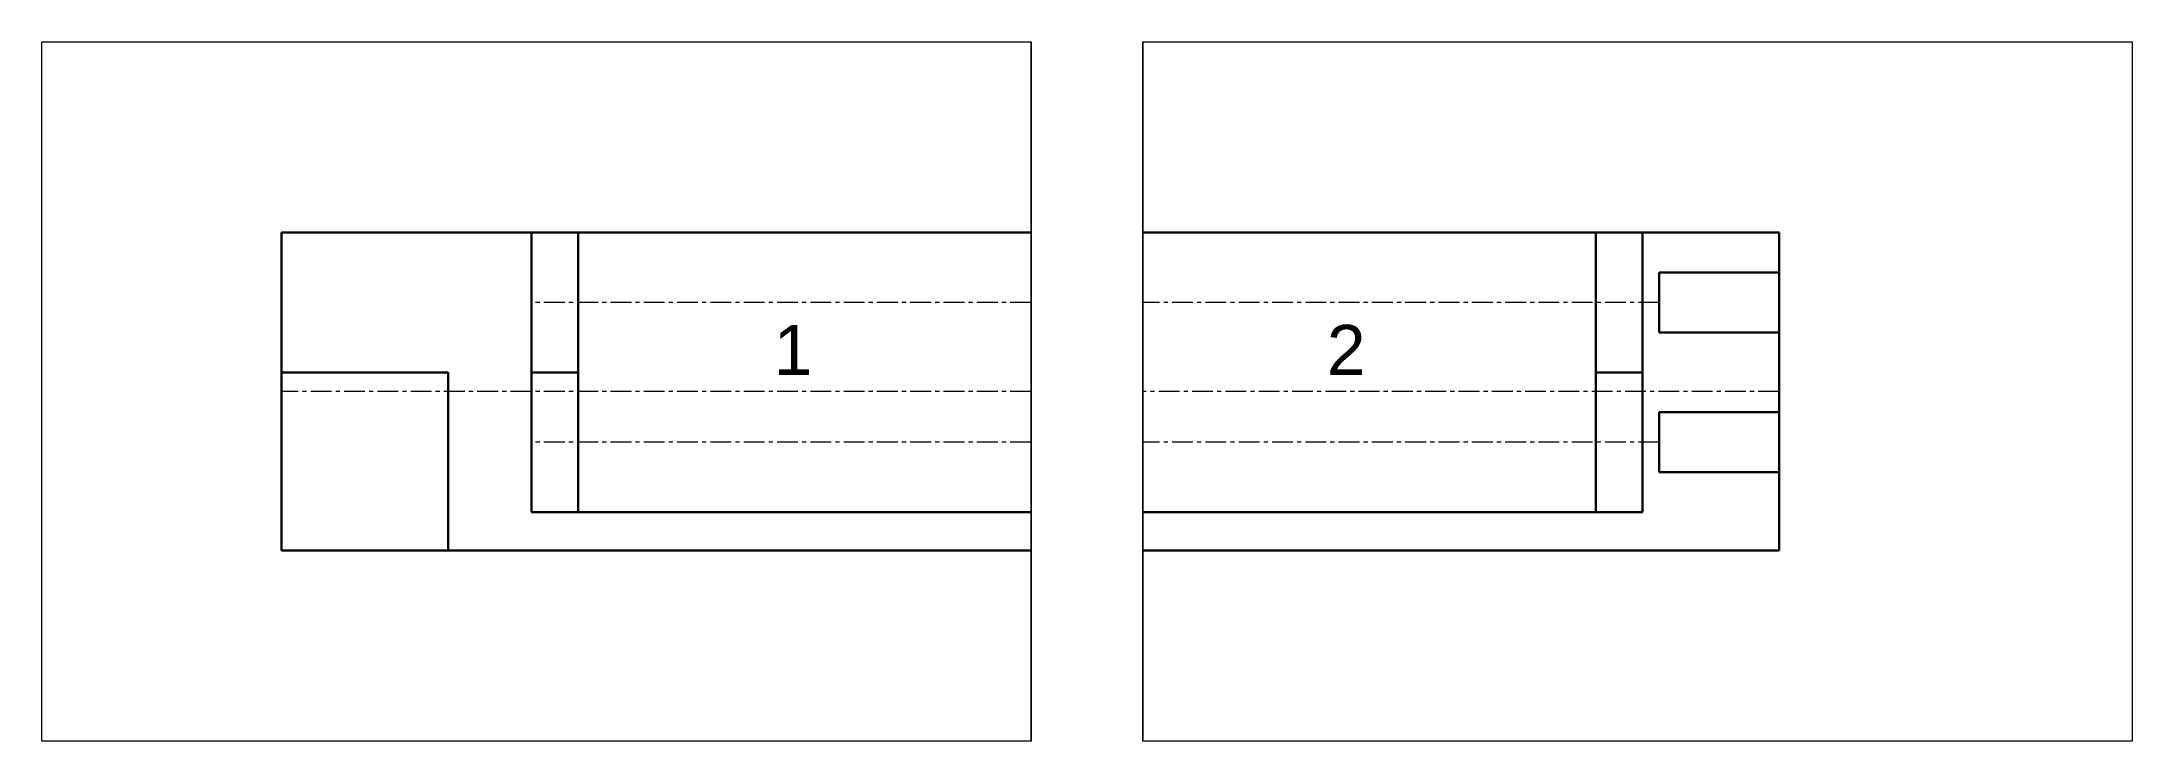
# Model space of a CAD drawing. Header units: inches. Extents: x -2202 to 2020, y -1586 to 1671.
# Drawn here: x -1912 to -1285, y -407 to -197 of the extents above; entities that cross this region are included whole.
import ezdxf

# ---------------------------------------------------------------- set-up
doc = ezdxf.new("R2010")
doc.units = ezdxf.units.IN
doc.header["$LTSCALE"] = 5
doc.header["$MEASUREMENT"] = 0
doc.linetypes.add('CENTER', pattern=[2, 1.25, -0.25, 0.25, -0.25])
doc.styles.get("Standard").update_dxf_attribs({"font": 'arial.ttf'})

msp = doc.modelspace()

# ---------------------------------------------------------------- texts
at = {"linetype": 'ByBlock', "lineweight": 0, "char_height": 15, "attachment_point": 1}
for s, insert in [('2', (-1526.384, -282.494)), ('1', (-1692.5, -282.494))]:
    msp.add_mtext_dynamic_manual_height_columns(s, width=76.57058, gutter_width=1, heights=[0], dxfattribs=dict(at, insert=insert))

# ---------------------------------------------------------------- linework, layer by layer
at = {"color": 240, "linetype": 'Continuous', "lineweight": 0, "true_color": 0xed1f24}
for p, q in [((-1912.192, -197.491), (-1615.192, -197.491)), ((-1912.192, -407.491), (-1912.192, -197.491)), ((-1615.192, -197.491), (-1615.192, -407.491)), ((-1615.192, -407.491), (-1615.192, -197.491)), ((-1581.576, -197.491), (-1581.576, -407.491)), ((-1581.576, -197.491), (-1284.576, -197.491)), ((-1581.576, -407.491), (-1581.576, -197.491)), ((-1284.576, -197.491), (-1284.576, -407.491)), ((-1615.192, -407.491), (-1912.192, -407.491)), ((-1284.576, -407.491), (-1581.576, -407.491))]:
    msp.add_line(p, q, dxfattribs=at)
at = {"color": 18, "linetype": 'ByBlock', "lineweight": 30, "true_color": 0x000000}
for p, q in [((-1840.192, -296.741), (-1840.192, -254.741)), ((-1765.192, -254.741), (-1840.192, -254.741)), ((-1765.192, -254.741), (-1765.192, -338.741)), ((-1765.192, -254.741), (-1615.192, -254.741)), ((-1751.192, -254.741), (-1751.192, -338.741)), ((-1581.576, -254.741), (-1431.576, -254.741)), ((-1445.576, -254.741), (-1445.576, -338.741)), ((-1431.576, -254.741), (-1431.576, -338.741)), ((-1431.576, -254.741), (-1390.576, -254.741)), ((-1390.576, -350.241), (-1390.576, -254.741)), ((-1426.576, -284.741), (-1426.576, -266.741)), ((-1426.576, -266.741), (-1390.576, -266.741)), ((-1390.576, -284.741), (-1390.576, -266.741)), ((-1426.576, -284.741), (-1390.576, -284.741)), ((-1790.192, -296.741), (-1840.192, -296.741)), ((-1840.192, -296.741), (-1840.192, -350.241)), ((-1790.192, -296.741), (-1790.192, -350.241)), ((-1426.576, -326.741), (-1426.576, -308.741)), ((-1426.576, -308.741), (-1390.576, -308.741)), ((-1390.576, -326.741), (-1390.576, -308.741)), ((-1426.576, -326.741), (-1390.576, -326.741)), ((-1765.192, -338.741), (-1615.192, -338.741)), ((-1581.576, -338.741), (-1431.576, -338.741)), ((-1790.192, -350.241), (-1840.192, -350.241)), ((-1790.192, -350.241), (-1615.192, -350.241)), ((-1581.576, -350.241), (-1390.576, -350.241))]:
    msp.add_line(p, q, dxfattribs=at)
at = {"color": 85, "linetype": 'CENTER', "lineweight": 0, "true_color": 0x58ba48}
for p, q in [((-1615.192, -254.741), (-1615.192, -350.241)), ((-1581.576, -254.741), (-1581.576, -350.241)), ((-1615.192, -302.491), (-1840.192, -302.491)), ((-1390.576, -302.491), (-1581.576, -302.491))]:
    msp.add_line(p, q, dxfattribs=at)
at = {"color": 18, "linetype": 'CENTER', "lineweight": 20, "true_color": 0x000000}
for p, q in [((-1615.192, -275.741), (-1765.192, -275.741)), ((-1426.576, -275.741), (-1581.576, -275.741)), ((-1615.192, -317.741), (-1765.192, -317.741)), ((-1426.576, -317.741), (-1581.576, -317.741))]:
    msp.add_line(p, q, dxfattribs=at)
at = {"color": 18, "linetype": 'Continuous', "lineweight": 30, "true_color": 0x000000}
for p, q in [((-1765.192, -296.741), (-1751.192, -296.741)), ((-1445.576, -296.741), (-1431.576, -296.741))]:
    msp.add_line(p, q, dxfattribs=at)

msp.set_redraw_order([(e.dxf.handle, doc.entitydb.next_handle()) for e in msp.query("TEXT MTEXT ATTDEF DIMENSION ARC_DIMENSION")])  # texts and dimensions are drawn at this point

doc.saveas('drawing.dxf')
